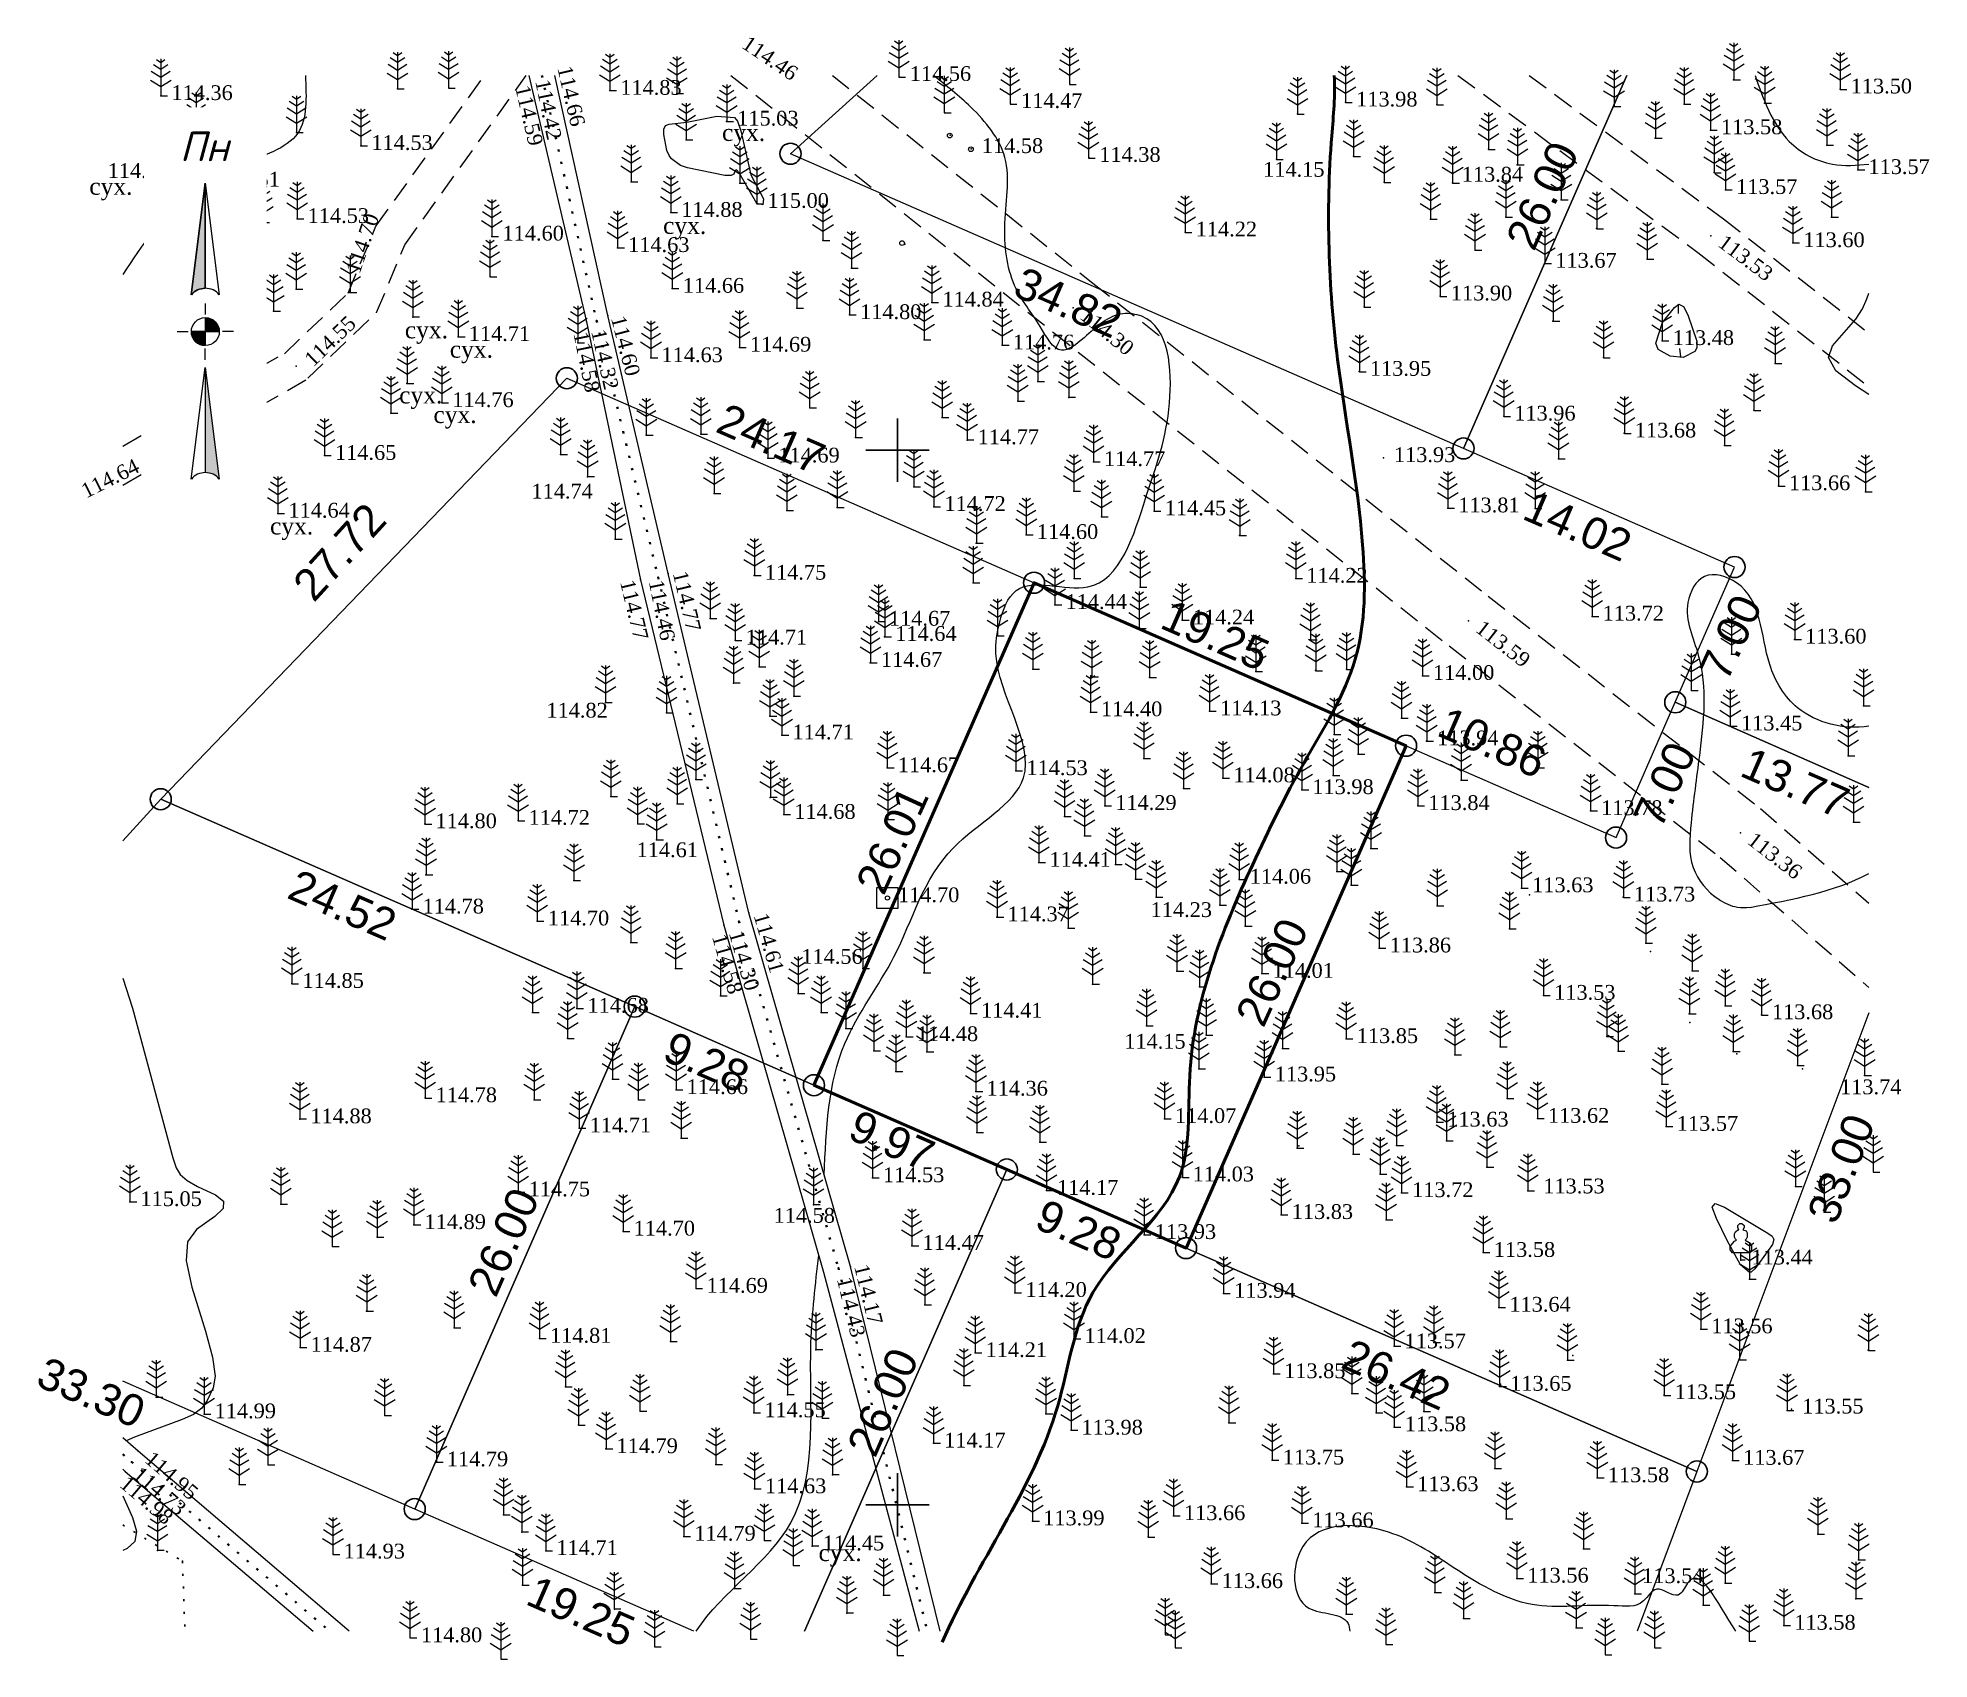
# Model space of a CAD drawing. Header units: millimetres. Extents: x 5405659.3 to 5405748.9, y 5524992.7 to 5525069.5.
import ezdxf
from ezdxf.enums import TextEntityAlignment as Align

# ---------------------------------------------------------------- set-up
doc = ezdxf.new("R2010")
doc.units = ezdxf.units.MM
doc.set_wipeout_variables(frame=1)
doc.linetypes.add('DASHEDX2', pattern=[1.5, 1, -0.5])
doc.linetypes.add('HIDDEN', pattern=[0.5, 0, -0.5])
for name, color, linetype, lineweight in [('#Лист (текст_ПН)', 250, 'Continuous', 0), ('#Штамп', 250, 'Continuous', 0), ('11900000', 1, 'Continuous', 30), ('Контур', 7, 'HIDDEN', 30), ('рельеф', 7, 'Continuous', 0), ('ТОЧКИ', 7, 'Continuous', 30)]:
    doc.layers.add(name, color=color, linetype=linetype, lineweight=lineweight)
for name, color, linetype in [('SC007', 7, 'Continuous'), ('горизонтали', 42, 'Continuous'), ('дороги', 7, 'Continuous'), ('Ділянки_Межі', 10, 'Continuous'), ('надписи', 7, 'Continuous'), ('отметки', 7, 'Continuous'), ('промеры', 185, 'Continuous'), ('Растительность', 7, 'Continuous'), ('столбы', 7, 'Continuous')]:
    doc.layers.add(name, color=color, linetype=linetype)
doc.styles.get("Standard").update_dxf_attribs({"font": 'arial.ttf'})
doc.styles.add('times', font='times.ttf')
doc.styles.add('Мой_Топо', font='isocpeui.ttf')
doc.linetypes.add('канава 0', pattern='A,0.9,0,["|",Standard,S=0.25,R=0,X=0,Y=0],0.1', length=1)

msp = doc.modelspace()

# ---------------------------------------------------------------- texts
at = {"layer": 'надписи', "color": 7, "style": 'times'}
for p in [(5405691.686, 5525065.455, 111.861), (5405661.704, 5525062.901, 111.861), (5405688.894, 5525061.047, 111.861), (5405676.657, 5525056.097, 111.861), (5405678.786, 5525055.178, 111.861), (5405676.389, 5525053.01, 111.861), (5405678.013, 5525052.081, 111.861), (5405670.268, 5525046.798, 111.861), (5405696.262, 5524998.13, 111.861)]:
    msp.add_text('сух.', height=0.8, dxfattribs=at).set_placement(p, align=Align.TOP_LEFT)
at = {"layer": 'отметки', "color": 7, "style": 'times'}
for s, rotation, p in [('114.46', 325.90773, (5405692.959, 5525069.688, 114.458)), ('114.66', 283.03944, (5405684.562, 5525068.28, 114.665)), ('114.59', 283.12817, (5405682.562, 5525067.359, 114.588)), ('114.42', 281.5553, (5405683.518, 5525067.638, 114.42)), ('114.70', 71.01674, (5405673.84, 5525058.537, 114.704)), ('113.53', 323.3067, (5405739.244, 5525060.263, 113.53)), ('114.30', 320.75274, (5405709.032, 5525056.816, 114.299)), ('114.55', 44.03985, (5405671.824, 5525054.408, 114.545)), ('114.58', 281.61213, (5405685.328, 5525055.674, 114.576)), ('114.32', 282.73535, (5405686.164, 5525055.792, 114.325)), ('114.60', 284.47955, (5405687.099, 5525056.439, 114.601)), ('114.64', 26.54829, (5405661.23, 5525048.323, 114.637)), ('114.77', 283.38623, (5405690.032, 5525044.332, 114.765)), ('114.77', 283.58822, (5405687.53, 5525043.922, 114.771)), ('114.46', 281.47823, (5405688.899, 5525043.911, 114.464)), ('113.59', 322.14098, (5405727.77, 5525041.986, 113.588)), ('113.36', 322.33561, (5405740.648, 5525031.939, 113.363)), ('114.61', 286.00945, (5405693.853, 5525028.138, 114.615)), ('114.58', 286.00719, (5405691.879, 5525027.136, 114.59)), ('114.30', 285.99605, (5405692.68, 5525027.3, 114.298)), ('114.43', 283.7483, (5405697.804, 5525010.872, 114.434)), ('114.17', 283.81503, (5405698.624, 5525011.473, 114.172)), ('114.73', 319.0267, (5405664.177, 5525001.876, 114.731)), ('114.95', 319.48538, (5405664.731, 5525002.599, 114.949)), ('114.98', 319.60764, (5405663.541, 5525001.429, 114.98))]:
    msp.add_text(s, height=0.7, rotation=rotation, dxfattribs=at).set_placement(p, align=Align.TOP_LEFT)
for s, p in [('114.56', (5405700.585, 5525068.198, 114.559)), ('114.36', (5405665.594, 5525067.294, 114.359)), ('114.83', (5405686.866, 5525067.541, 114.834)), ('113.50', (5405745.173, 5525067.607, 113.503)), ('114.47', (5405705.859, 5525066.917, 114.471)), ('113.98', (5405721.737, 5525066.988, 113.978)), ('115.03', (5405692.407, 5525066.082, 115.033)), ('113.58', (5405739.028, 5525065.673, 113.576)), ('114.53', (5405675.071, 5525064.928, 114.528)), ('114.58', (5405703.997, 5525064.782, 114.575)), ('114.31', (5405662.576, 5525063.6, 114.312)), ('114.38', (5405709.565, 5525064.363, 114.376)), ('114.15', (5405717.331, 5525063.658, 114.151)), ('113.57', (5405746.016, 5525063.787, 113.573)), ('114.51', (5405667.827, 5525063.191, 114.506)), ('113.84', (5405726.742, 5525063.425, 113.842)), ('113.57', (5405739.742, 5525062.841, 113.569)), ('115.00', (5405693.844, 5525062.182, 115.001)), ('114.53', (5405672.051, 5525061.466, 114.53)), ('114.88', (5405689.756, 5525061.756, 114.876)), ('114.60', (5405681.285, 5525060.632, 114.599)), ('114.63', (5405687.238, 5525060.09, 114.633)), ('114.22', (5405714.135, 5525060.828, 114.219)), ('113.60', (5405742.93, 5525060.321, 113.597)), ('113.67', (5405731.177, 5525059.345, 113.673)), ('114.66', (5405689.829, 5525058.158, 114.658)), ('114.84', (5405702.131, 5525057.503, 114.843)), ('113.90', (5405726.225, 5525057.795, 113.903)), ('114.80', (5405698.23, 5525056.909, 114.797)), ('114.71', (5405679.687, 5525055.873, 114.706)), ('113.48', (5405736.738, 5525055.681, 113.479)), ('114.63', (5405688.819, 5525054.867, 114.63)), ('114.69', (5405693.01, 5525055.366, 114.689)), ('114.76', (5405705.47, 5525055.47, 114.763)), ('113.95', (5405722.389, 5525054.221, 113.954)), ('114.76', (5405678.906, 5525052.738, 114.763)), ('113.96', (5405729.23, 5525052.1, 115.462)), ('113.68', (5405734.944, 5525051.296, 113.678)), ('114.65', (5405673.348, 5525050.236, 114.645)), ('114.77', (5405703.802, 5525050.976, 114.77)), ('113.93', (5405723.528, 5525050.132, 113.932)), ('114.69', (5405694.357, 5525050.112, 114.692)), ('114.77', (5405709.788, 5525049.94, 114.771)), ('114.74', (5405682.656, 5525048.402, 114.737)), ('113.66', (5405742.246, 5525048.798, 113.664)), ('114.64', (5405671.14, 5525047.497, 114.645)), ('114.72', (5405702.226, 5525047.815, 114.719)), ('114.45', (5405712.667, 5525047.608, 114.451)), ('113.81', (5405726.576, 5525047.747, 113.805)), ('114.60', (5405706.608, 5525046.486, 114.596)), ('114.75', (5405693.718, 5525044.556, 114.753)), ('114.22', (5405719.375, 5525044.412, 114.216)), ('114.44', (5405707.967, 5525043.166, 114.439)), ('114.67', (5405699.598, 5525042.375, 114.665)), ('114.24', (5405714, 5525042.435, 114.236)), ('113.72', (5405733.417, 5525042.617, 113.719)), ('114.71', (5405692.812, 5525041.482, 114.707)), ('114.64', (5405699.895, 5525041.652, 114.641)), ('113.60', (5405743.015, 5525041.527, 113.597)), ('114.67', (5405699.216, 5525040.421, 114.673)), ('114.00', (5405725.379, 5525039.803, 114)), ('114.82', (5405683.365, 5525038.017, 114.823)), ('114.40', (5405709.647, 5525038.082, 114.405)), ('114.13', (5405715.291, 5525038.124, 114.135)), ('114.71', (5405695.028, 5525036.986, 114.706)), ('113.94', (5405725.576, 5525036.703, 113.942)), ('113.45', (5405739.976, 5525037.41, 113.45)), ('114.67', (5405700.018, 5525035.429, 114.671)), ('114.53', (5405706.112, 5525035.291, 114.527)), ('114.08', (5405715.92, 5525034.95, 114.075)), ('113.98', (5405719.662, 5525034.39, 113.984)), ('114.68', (5405695.111, 5525033.217, 114.68)), ('114.29', (5405710.321, 5525033.639, 114.295)), ('113.84', (5405725.158, 5525033.636, 113.836)), ('113.78', (5405733.348, 5525033.396, 113.777)), ('114.80', (5405678.109, 5525032.774, 114.801)), ('114.72', (5405682.521, 5525032.934, 114.724)), ('114.61', (5405687.641, 5525031.401, 114.609)), ('114.41', (5405707.205, 5525030.945, 114.407)), ('114.06', (5405716.696, 5525030.143, 114.065)), ('113.63', (5405730.078, 5525029.738, 113.629)), ('114.78', (5405677.496, 5525028.73, 114.776)), ('114.70', (5405700.028, 5525029.267, 114.703)), ('113.73', (5405734.898, 5525029.3, 113.729)), ('114.70', (5405683.434, 5525028.166, 114.699)), ('114.37', (5405705.215, 5525028.36, 114.366)), ('114.23', (5405711.999, 5525028.565, 114.232)), ('113.86', (5405723.327, 5525026.886, 113.859)), ('114.56', (5405695.447, 5525026.345, 114.563)), ('114.85', (5405671.805, 5525025.204, 114.85)), ('114.01', (5405717.776, 5525025.681, 114.007)), ('113.53', (5405731.121, 5525024.643, 113.528)), ('114.68', (5405685.312, 5525024.026, 114.684)), ('114.41', (5405703.962, 5525023.793, 114.406)), ('113.68', (5405741.441, 5525023.72, 113.678)), ('114.48', (5405700.917, 5525022.679, 114.476)), ('113.85', (5405721.766, 5525022.589, 113.854)), ('114.15', (5405710.749, 5525022.323, 114.148)), ('113.95', (5405717.88, 5525020.772, 113.949)), ('114.78', (5405678.116, 5525019.784, 114.783)), ('114.66', (5405690.011, 5525020.171, 114.658)), ('114.36', (5405704.223, 5525020.097, 114.356)), ('113.74', (5405744.669, 5525020.162, 113.744)), ('114.88', (5405672.181, 5525018.785, 114.881)), ('114.07', (5405713.152, 5525018.798, 114.067)), ('113.62', (5405730.827, 5525018.808, 113.617)), ('114.71', (5405685.418, 5525018.351, 114.708)), ('113.63', (5405726.055, 5525018.631, 113.633)), ('113.57', (5405736.933, 5525018.428, 113.566)), ('114.75', (5405682.526, 5525015.323, 114.753)), ('114.53', (5405699.316, 5525015.993, 114.525)), ('114.17', (5405707.563, 5525015.393, 114.167)), ('114.03', (5405713.988, 5525016.031, 114.033)), ('113.72', (5405724.389, 5525015.286, 113.718)), ('113.53', (5405730.606, 5525015.463, 113.534)), ('115.05', (5405664.129, 5525014.86, 115.049)), ('114.89', (5405677.59, 5525013.771, 114.886)), ('114.70', (5405687.5, 5525013.462, 114.701)), ('114.58', (5405694.131, 5525014.069, 114.582)), ('113.83', (5405718.685, 5525014.249, 113.834)), ('114.47', (5405701.19, 5525012.783, 114.468)), ('113.93', (5405712.195, 5525013.3, 113.928)), ('113.58', (5405728.261, 5525012.452, 113.583)), ('113.44', (5405740.472, 5525012.094, 113.439)), ('114.69', (5405690.955, 5525010.753, 114.695)), ('114.20', (5405706.067, 5525010.553, 114.2)), ('113.94', (5405715.957, 5525010.515, 113.937)), ('113.64', (5405728.999, 5525009.855, 113.643)), ('114.81', (5405683.538, 5525008.38, 114.808)), ('114.02', (5405708.865, 5525008.368, 114.025)), ('113.57', (5405724.031, 5525008.117, 113.568)), ('113.56', (5405738.565, 5525008.829, 113.56)), ('114.87', (5405672.19, 5525007.953, 114.874)), ('114.21', (5405704.181, 5525007.701, 114.211)), ('113.85', (5405718.324, 5525006.703, 113.849)), ('113.65', (5405729.038, 5525006.108, 113.645)), ('113.55', (5405736.834, 5525005.707, 113.554)), ('114.99', (5405667.643, 5525004.801, 114.994)), ('114.55', (5405693.695, 5525004.851, 114.547)), ('113.55', (5405742.876, 5525005.025, 113.545)), ('113.98', (5405708.723, 5525004.027, 113.982)), ('113.58', (5405724.042, 5525004.185, 113.579)), ('114.79', (5405686.686, 5525003.15, 114.791)), ('114.17', (5405702.215, 5525003.414, 114.175)), ('114.79', (5405678.647, 5525002.524, 114.794)), ('113.75', (5405718.26, 5525002.61, 113.751)), ('113.58', (5405733.665, 5525001.77, 113.581)), ('113.67', (5405740.075, 5525002.598, 113.671)), ('114.63', (5405693.723, 5525001.248, 114.633)), ('113.63', (5405724.631, 5525001.345, 113.634)), ('113.66', (5405713.578, 5524999.973, 113.656)), ('113.99', (5405706.907, 5524999.727, 113.988)), ('113.66', (5405719.661, 5524999.633, 113.659)), ('114.93', (5405673.753, 5524998.154, 114.931)), ('114.71', (5405683.837, 5524998.32, 114.714)), ('114.79', (5405690.376, 5524998.999, 114.787)), ('114.45', (5405696.464, 5524998.54, 114.447)), ('113.66', (5405715.366, 5524996.753, 113.659)), ('113.56', (5405729.849, 5524997.011, 113.562)), ('113.54', (5405735.29, 5524996.989, 113.542)), ('113.58', (5405742.502, 5524994.777, 113.575)), ('114.80', (5405677.417, 5524994.182, 114.802))]:
    msp.add_text(s, height=0.7, dxfattribs=at).set_placement(p, align=Align.TOP_LEFT)
at = {"layer": 'промеры', "char_height": 1.5, "attachment_point": 1}
for s, insert, rotation in [('26.00', (5405728.789, 5525059.998), 65.48217), ('34.82', (5405705.994, 5525058.731), 336.4763), ('24.17', (5405691.913, 5525052.267), 336.4763), ('14.02', (5405730.136, 5525048.14), 336.4763), ('27.72', (5405671.238, 5525043.745), 47.66028), ('7.00', (5405737.949, 5525039.591), 65.23698), ('19.25', (5405712.973, 5525042.969), 336.35584), ('10.86', (5405726.088, 5525037.873), 336.4763), ('7.00', (5405734.81, 5525032.606), 65.23698), ('13.77', (5405740.449, 5525035.955), 336.4763), ('26.01', (5405697.983, 5525029.45), 65.48217), ('24.52', (5405671.605, 5525030.167), 336.4763), ('26.00', (5405715.976, 5525023.18), 65.48217), ('9.28', (5405689.39, 5525022.49), 336.4763), ('9.97', (5405698.171, 5525018.768), 336.4763), ('33.00', (5405743.077, 5525013.767), 69.01088), ('26.00', (5405679.59, 5525010.363), 66.37949), ('9.28', (5405707.022, 5525014.53), 336.4763), ('26.00', (5405697.567, 5525002.772, 107.24), 66.37949), ('26.42', (5405721.545, 5525007.907), 336.4763), ('33.30', (5405659.694, 5525007.059), 336.4763), ('19.25', (5405682.912, 5524996.687), 336.35584)]:
    msp.add_mtext(s, dxfattribs=dict(at, insert=insert, rotation=rotation))

# ---------------------------------------------------------------- blocks, each defined once
blk = doc.blocks.new('A$C51FE15A3')
at = {"layer": 'Растительность', "color": 94, "lineweight": 0}
for points in [[(-0.447, 1.172), (0, 0.895), (0.447, 1.172)], [(-0.343, 1.489), (0, 1.267), (0.343, 1.489)], [(-0.201, 1.726), (0, 1.584), (0.201, 1.726)], [(0, 1.75), (0, 0), (0.319, 0)], [(-0.493, 0.753), (0, 0.444), (0.493, 0.753)]]:
    blk.add_lwpolyline(points, dxfattribs=at)
blk = doc.blocks.new('A$C2ACB5305')
at = {"layer": 'Растительность'}
blk.add_lwpolyline([(0.2, 0), (0.2, 0), (0, 0), (0, 0.35), (-0.4, 0.35), (-0.5, 0.5), (-0.5, 0.65), (-0.4, 0.8), (-0.3, 0.9), (-0.2, 0.95), (-0.25, 1), (-0.3, 1.1), (-0.3, 1.25), (-0.25, 1.35), (-0.15, 1.45), (-0.1, 1.45), (-0.15, 1.55), (-0.15, 1.65), (-0.05, 1.75), (0.05, 1.75), (0.15, 1.65), (0.15, 1.55), (0.1, 1.45), (0.25, 1.4), (0.3, 1.3), (0.3, 1.1), (0.25, 1), (0.2, 0.95), (0.4, 0.85), (0.5, 0.7), (0.5, 0.5), (0.45, 0.4), (0.4, 0.35), (0, 0.35)], dxfattribs=at)
blk = doc.blocks.new('SYMBOL902')
at = {"layer": 'SC007'}
blk.add_lwpolyline([(-1.25, -1.25), (-1.25, 1.25), (1.25, 1.25), (1.25, -1.25)], close=True, dxfattribs=at)
blk.add_circle((0, 0), 0.25, dxfattribs=at)
blk = doc.blocks.new('*U5')
at = {"color": 0}
for points in [[(-0.113, 0), (-0.109, -0.029), (-0.097, -0.056)], [(-0.113, 0), (-0.097, -0.056), (0, 0)], [(-0.097, -0.056), (0, -0.113), (0, 0)], [(-0.097, -0.056), (-0.08, -0.08), (-0.056, -0.097)], [(-0.097, -0.056), (-0.056, -0.097), (0, -0.113)], [(-0.056, -0.097), (-0.029, -0.109), (0, -0.113)]]:
    blk.add_solid(points, dxfattribs=at)
blk = doc.blocks.new('*U6')
at = {"color": 0}
for points in [[(0, 0), (0.097, 0.056), (0, 0.113)], [(0.097, 0.056), (0.029, 0.109), (0, 0.113)], [(0, 0), (0.113, 0), (0.097, 0.056)], [(0.097, 0.056), (0.056, 0.097), (0.029, 0.109)], [(0.097, 0.056), (0.08, 0.08), (0.056, 0.097)], [(0.113, 0), (0.109, 0.029), (0.097, 0.056)]]:
    blk.add_solid(points, dxfattribs=at)
blk = doc.blocks.new('*U7')
at = {"color": 0}
for points in [[(0, -1.136), (0.021, -1.138), (0, -0.288)], [(0.021, -1.138), (0.042, -1.142), (0, -0.288)], [(0.042, -1.142), (0.062, -1.15), (0, -0.288)], [(0.062, -1.15), (0.081, -1.16), (0, -0.288)], [(0.081, -1.16), (0.098, -1.173), (0, -0.288)], [(0.098, -1.173), (0.113, -1.188), (0, -0.288)]]:
    blk.add_solid(points, dxfattribs=at)
blk = doc.blocks.new('*U8')
at = {"color": 0}
for points in [[(-0.113, 0.297), (-0.098, 0.312), (0, 1.197)], [(-0.098, 0.312), (-0.081, 0.325), (0, 1.197)], [(-0.081, 0.325), (-0.062, 0.335), (0, 1.197)], [(-0.062, 0.335), (-0.042, 0.343), (0, 1.197)], [(-0.042, 0.343), (-0.021, 0.347), (0, 1.197)], [(-0.021, 0.347), (0, 0.349), (0, 1.197)]]:
    blk.add_solid(points, dxfattribs=at)
blk = doc.blocks.new('#Північ')
at = {"color": 7}
blk.add_wipeout([(-2.901, 10.635), (2.901, 10.635), (2.901, -7.981), (-2.901, -7.981)], dxfattribs=at).dxf.layer = '#Лист (текст_ПН)'
at = {"layer": '#Лист (текст_ПН)'}
for p, q in [((-0.663, 1.748), (0, 7.043)), ((0, 7.043), (0, 2.052)), ((0, 7.043), (0.663, 1.748)), ((0, 1.337), (0, 0.807)), ((-1.337, 0), (-0.807, 0)), ((-0.662, 0), (0.662, 0)), ((0, 0.662), (0, -0.662)), ((1.337, 0), (0.807, 0)), ((0, -1.337), (0, -0.807)), ((-0.663, -6.99), (0, -1.695)), ((0, -1.695), (0.663, -6.99)), ((0, -1.695), (0, -6.686))]:
    blk.add_line(p, q, dxfattribs=at)
at = {"layer": '#Лист (текст_ПН)', "flags": 128}
for points in [[(0, 7.043), (-0.663, 1.748, -0.218585), (0, 2.052)], [(0, 0), (-0.662, 0, 0.414214), (0, -0.662)]]:
    blk.add_lwpolyline(points, format="xyb", close=True, dxfattribs=at)
at = {"layer": '#Лист (текст_ПН)'}
blk.add_circle((0, 0), 0.662, dxfattribs=at)
for centre in [(0, 1.178), (0, -7.56)]:
    blk.add_arc(centre, 0.874, 40.67981, 139.32019, dxfattribs=at)
at = {"layer": '#Лист (текст_ПН)', "xscale": 5.883850111352785, "yscale": 5.883850111352785, "zscale": 5.883850111352785}
for name in ['*U8', '*U5', '*U6', '*U7']:
    blk.add_blockref(name, (0, 0), dxfattribs=at)
at = {"layer": '#Лист (текст_ПН)', "style": 'Мой_Топо'}
blk.add_text('Пн', height=1.4, dxfattribs=at).set_placement((-1.217, 8.077))

# ---------------------------------------------------------------- linework, layer by layer
at = {"layer": '11900000', "color": 7}
for points in [[(5405700, 5525048.5, 0), (5405700, 5525051.5, 0)], [(5405700, 5525048.5, 0), (5405700, 5525051.5, 0)], [(5405698.5, 5525050, 0), (5405701.5, 5525050, 0)], [(5405698.5, 5525050, 0), (5405701.5, 5525050, 0)], [(5405700, 5524998.5, 0), (5405700, 5525001.5, 0)], [(5405700, 5524998.5, 0), (5405700, 5525001.5, 0)], [(5405698.5, 5525000, 0), (5405701.5, 5525000, 0)], [(5405698.5, 5525000, 0), (5405701.5, 5525000, 0)]]:
    msp.add_polyline3d(points, dxfattribs=at)
at = {"layer": 'горизонтали', "color": 32}
for points in [[(5405737.004, 5525056.856), (5405737.004, 5525056.481)], [(5405737.123, 5525054.427), (5405737.083, 5525054.822)]]:
    msp.add_lwpolyline(points, dxfattribs=at)
for points in [[(5405692.497, 5525063.142, 115), (5405692.377, 5525063.282, 115), (5405692.307, 5525063.252, 115), (5405692.247, 5525063.082, 115), (5405692.127, 5525063.012, 115), (5405691.827, 5525063.012, 115), (5405690.057, 5525063.372, 115), (5405689.717, 5525063.492, 115), (5405689.297, 5525063.812, 115), (5405689.177, 5525063.972, 115), (5405689.077, 5525064.202, 115), (5405688.937, 5525064.952, 115), (5405688.937, 5525065.212, 115), (5405689.017, 5525065.382, 115), (5405689.187, 5525065.452, 115), (5405690.027, 5525065.552, 115), (5405691.437, 5525065.832, 115), (5405692.287, 5525065.762, 115), (5405692.417, 5525065.592, 115), (5405692.577, 5525065.132, 115), (5405693.057, 5525063.042, 115), (5405693.66, 5525061.911, 115), (5405693.628, 5525061.627, 115), (5405693.344, 5525061.682, 115.001)], [(5405693.344, 5525061.682, 115.001), (5405692.497, 5525063.142, 115), (5405692.497, 5525063.142, 115)], [(5405746.033, 5525052.641, 113.5), (5405745.397, 5525053.042, 113.5), (5405744.477, 5525053.762, 113.5), (5405744.117, 5525054.392, 113.5), (5405744.307, 5525054.942, 113.5), (5405745.417, 5525056.202, 113.5), (5405745.727, 5525056.692, 113.5), (5405745.937, 5525057.172, 113.5), (5405746.033, 5525057.433, 113.5)], [(5405663.289, 5525024.968, 115), (5405663.757, 5525023.542, 115), (5405665.667, 5525016.442, 115), (5405665.827, 5525015.972, 115), (5405666.007, 5525015.662, 115), (5405666.337, 5525015.372, 115), (5405666.827, 5525015.092, 115), (5405667.687, 5525014.692, 115), (5405668.057, 5525014.392, 115), (5405668.047, 5525014.052, 115), (5405667.657, 5525013.662, 115), (5405666.777, 5525013.042, 115), (5405666.357, 5525012.462, 115), (5405666.287, 5525011.562, 115), (5405666.557, 5525010.322, 115), (5405667.207, 5525008.232, 115), (5405667.547, 5525007.002, 115), (5405667.667, 5525006.102, 115), (5405667.577, 5525005.542, 115), (5405667.297, 5525004.942, 115), (5405667.037, 5525004.582, 115), (5405666.637, 5525004.282, 115), (5405666.107, 5525004.042, 115), (5405663.847, 5525003.212, 115), (5405663.456, 5525003.031, 115)], [(5405663.289, 5525000.417, 115), (5405663.747, 5524999.402, 115), (5405663.937, 5524998.742, 115), (5405663.857, 5524998.252, 115), (5405663.497, 5524997.922, 115), (5405663.289, 5524997.826, 115)]]:
    msp.add_polyline3d(points, dxfattribs=at)
for points in [[(5405736.257, 5525056.052, 113.5), (5405736.817, 5525056.762, 113.5), (5405737.037, 5525056.922, 113.5), (5405737.257, 5525056.802, 113.5), (5405737.457, 5525056.412, 113.5), (5405737.877, 5525055.162, 113.5), (5405737.887, 5525054.842, 113.5), (5405737.787, 5525054.672, 113.5), (5405737.237, 5525054.392, 113.5), (5405736.627, 5525054.452, 113.5), (5405736.047, 5525054.762, 113.5), (5405735.937, 5525055.062, 113.5), (5405736.257, 5525056.052, 113.5)], [(5405739.957, 5525011.372, 113.5), (5405739.327, 5525012.522, 113.5), (5405738.807, 5525013.572, 113.5), (5405738.617, 5525014.102, 113.5), (5405738.747, 5525014.282, 113.5), (5405739.197, 5525014.102, 113.5), (5405741.247, 5525012.882, 113.5), (5405741.457, 5525012.732, 113.5), (5405741.527, 5525012.582, 113.5), (5405741.467, 5525012.342, 113.5), (5405740.857, 5525011.482, 113.5), (5405740.627, 5525011.182, 113.5), (5405740.457, 5525011.032, 113.5), (5405740.357, 5525011.022, 113.5), (5405739.957, 5525011.372, 113.5)]]:
    msp.add_polyline3d(points, close=True, dxfattribs=at)
for points, knots in [([(5405671.951, 5525067.759), (5405671.978, 5525066.721), (5405672.149, 5525064.608), (5405668.827, 5525063.622), (5405665.712, 5525061.906), (5405664.207, 5525059.729), (5405663.289, 5525058.32)], [248.123054, 248.123054, 248.123054, 248.123054, 250.990412, 254.056617, 256.937883, 261.866109, 261.866109, 261.866109, 261.866109]), ([(5405696.535, 5525015.637), (5405696.618, 5525017.792), (5405696.773, 5525021.579), (5405700.355, 5525026.168), (5405701.587, 5525031.219), (5405707.844, 5525034.322), (5405704.349, 5525038.922), (5405704.793, 5525041.873), (5405705.68, 5525044.271), (5405710.18, 5525042.352), (5405711.775, 5525048.004), (5405713.177, 5525051.642), (5405712.867, 5525056.243), (5405710.199, 5525056.594), (5405709.177, 5525055.586), (5405707.613, 5525054.298), (5405706.635, 5525056.194), (5405705.333, 5525057.741), (5405704.887, 5525060.693), (5405705.598, 5525063.827), (5405703.664, 5525066.228), (5405702.306, 5525067.264), (5405701.726, 5525067.759)], [140.149315, 140.149315, 140.149315, 140.149315, 146.483716, 151.20284, 157.068092, 161.784349, 167.821785, 169.320726, 170.998422, 174.398806, 179.41111, 184.074826, 188.386415, 189.287916, 191.453536, 192.680019, 194.198235, 196.312621, 199.255312, 202.588988, 205.462546, 207.76882, 207.76882, 207.76882, 207.76882]), ([(5405740.641, 5525067.759), (5405741.045, 5525066.623), (5405741.729, 5525064.663), (5405744.051, 5525063.415), (5405745.45, 5525063.489), (5405746.033, 5525063.561)], [259.280606, 259.280606, 259.280606, 259.280606, 262.718263, 265.036677, 266.686033, 266.686033, 266.686033, 266.686033]), ([(5405746.033, 5525036.905), (5405744.83, 5525036.739), (5405742.653, 5525037.266), (5405740.85, 5525040.262), (5405741.001, 5525043.502), (5405738.114, 5525044.383), (5405737.074, 5525042.35), (5405738.488, 5525039.622), (5405738.078, 5525035.989), (5405737.627, 5525032.733), (5405737.427, 5525030.191), (5405738.596, 5525028.801), (5405739.687, 5525028.292), (5405740.208, 5525028.317), (5405740.412, 5525028.327)], [52.542832, 52.542832, 52.542832, 52.542832, 56.017065, 58.464306, 62.641503, 64.189879, 65.644676, 68.191486, 72.945025, 76.174428, 78.283838, 80.235925, 81.178546, 81.784596, 81.784596, 81.784596, 81.784596]), ([(5405690.459, 5524994.007), (5405691.732, 5524995.913), (5405696.624, 5524998.962), (5405695.588, 5525006.302), (5405696.122, 5525010.46), (5405696.271, 5525011.827)], [116.790216, 116.790216, 116.790216, 116.790216, 123.610397, 132.197679, 136.354561, 136.354561, 136.354561, 136.354561]), ([(5405739.738, 5524994.007), (5405738.82, 5524995.36), (5405737.903, 5524997.552), (5405737.005, 5524995.336), (5405735.944, 5524996.384), (5405735.304, 5524995.067), (5405733.029, 5524995.388), (5405729.904, 5524994.778), (5405726.374, 5524996.966), (5405723.352, 5524999.073), (5405718.68, 5524999.323), (5405718.621, 5524994.54), (5405721.264, 5524994.952), (5405721.432, 5524994.142), (5405721.435, 5524994.007)], [229.734161, 229.734161, 229.734161, 229.734161, 233.129618, 233.849762, 234.900713, 235.736785, 237.161121, 241.043394, 245.345788, 248.667853, 252.77429, 255.711116, 257.706329, 258.078882, 258.078882, 258.078882, 258.078882])]:
    msp.add_open_spline(points, degree=3, knots=knots, dxfattribs=at)
at = {"layer": 'горизонтали', "color": 32, "lineweight": 50}
msp.add_open_spline([(5405702.125, 5524993.484), (5405703.747, 5524997.269), (5405707.643, 5525002.208), (5405708.598, 5525010.808), (5405714.124, 5525014.545), (5405713.432, 5525022.399), (5405716.062, 5525028.88), (5405719.178, 5525035.223), (5405722.202, 5525039.918), (5405722.175, 5525046.73), (5405720.523, 5525054.83), (5405720.269, 5525062.253), (5405720.763, 5525066.826), (5405720.701, 5525067.759)], degree=3, knots=[91.7787, 91.7787, 91.7787, 91.7787, 104.226627, 109.852721, 116.696969, 121.509902, 131.971194, 137.362202, 142.856238, 148.280248, 157.138434, 167.759647, 170.593833, 170.593833, 170.593833, 170.593833], dxfattribs=at)
at = {"layer": 'горизонтали', "color": 32}
msp.add_open_spline([(5405740.392, 5525028.319), (5405742.4, 5525028.689), (5405744.408, 5525029.06), (5405746.033, 5525029.933)], degree=3, dxfattribs=at)
at = {"layer": 'дороги', "color": 7, "linetype": 'DASHEDX2'}
for points, elevation in [([(5405675.289, 5525060.612), (5405680.429, 5525067.759)], 115.262), ([(5405676.656, 5525059.733), (5405682.409, 5525067.759)], 115.262), ([(5405670.949, 5525054.563), (5405673.97, 5525057.445), (5405675.289, 5525060.612)], 114.545), ([(5405672.053, 5525053.405), (5405675.318, 5525056.52), (5405676.656, 5525059.733)], 114.545), ([(5405663.289, 5525050.186), (5405670.953, 5525054.591)], 115.262), ([(5405663.289, 5525048.34), (5405672.049, 5525053.377)], 115.262)]:
    msp.add_lwpolyline(points, dxfattribs=dict(at, elevation=elevation))
for points in [[(5405692.11, 5525067.759), (5405707.395, 5525055.571), (5405726.141, 5525040.719), (5405738.991, 5525030.692), (5405746.033, 5525024.528)], [(5405696.921, 5525067.759), (5405709.261, 5525057.919), (5405727.995, 5525043.077), (5405740.903, 5525033.006), (5405746.033, 5525028.515)], [(5405726.562, 5525067.759), (5405737.938, 5525059.365), (5405746.033, 5525053.004)], [(5405729.931, 5525067.759), (5405739.15, 5525060.957), (5405746.033, 5525055.547)]]:
    msp.add_lwpolyline(points, dxfattribs=at)
at = {"layer": 'Ділянки_Межі', "lineweight": 25}
for points in [[(5405663.289, 5525031.469), (5405665.089, 5525033.448), (5405684.332, 5525053.405), (5405706.475, 5525043.711), (5405724.106, 5525035.986), (5405734.055, 5525031.63), (5405736.863, 5525038.043), (5405739.67, 5525044.455), (5405726.827, 5525050.078), (5405694.931, 5525064.048), (5405699.039, 5525067.759)], [(5405690.346, 5524994.007), (5405677.123, 5524999.796), (5405663.289, 5525005.853)]]:
    msp.add_lwpolyline(points, dxfattribs=at)
at = {"layer": 'Ділянки_Межі'}
for points in [[(5405734.568, 5525067.759), (5405726.827, 5525050.078), (5405694.931, 5525064.048)], [(5405694.931, 5525064.048), (5405699.039, 5525067.759)], [(5405726.827, 5525050.078), (5405734.568, 5525067.759)], [(5405746.033, 5525033.998), (5405736.863, 5525038.043), (5405739.67, 5525044.455), (5405726.827, 5525050.078)]]:
    msp.add_lwpolyline(points, dxfattribs=at)
msp.add_lwpolyline([(5405665.089, 5525033.448), (5405684.332, 5525053.405), (5405706.475, 5525043.711), (5405696.046, 5525019.889), (5405687.55, 5525023.614)], close=True, dxfattribs=at)
at = {"layer": 'Ділянки_Межі', "lineweight": 50}
msp.add_lwpolyline([(5405696.046, 5525019.889), (5405706.475, 5525043.711), (5405724.106, 5525035.986), (5405713.679, 5525012.169), (5405705.184, 5525015.894)], close=True, dxfattribs=at)
at = {"layer": 'Ділянки_Межі', "lineweight": 0}
for points in [[(5405713.679, 5525012.169), (5405724.106, 5525035.986), (5405734.055, 5525031.63), (5405736.863, 5525038.043), (5405746.033, 5525033.998)], [(5405663.289, 5525031.469), (5405665.089, 5525033.448), (5405687.55, 5525023.614), (5405677.123, 5524999.796), (5405663.289, 5525005.853)], [(5405677.123, 5524999.796), (5405687.55, 5525023.614), (5405696.046, 5525019.889), (5405705.184, 5525015.894), (5405695.601, 5524994.007)], [(5405746.033, 5525023.321), (5405737.885, 5525001.577), (5405713.679, 5525012.169)], [(5405695.601, 5524994.007), (5405705.184, 5525015.894), (5405713.679, 5525012.169), (5405737.885, 5525001.577), (5405735.048, 5524994.007)], [(5405690.346, 5524994.007), (5405677.123, 5524999.796)]]:
    msp.add_lwpolyline(points, dxfattribs=at)
at = {"layer": 'Контур', "color": 7, "linetype": 'HIDDEN', "elevation": 115.325}
msp.add_lwpolyline([(5405663.289, 5524999.044), (5405666.119, 5524997.33), (5405666.236, 5524994.007)], dxfattribs=at)
at = {"layer": 'отметки', "color": 7}
for p in [(5405678.737, 5525067.165, 114.502), (5405700.085, 5525067.698, 114.559), (5405708.171, 5525067.352, 114.366), (5405739.626, 5525067.552, 113.545), (5405665.094, 5525066.794, 114.359), (5405676.309, 5525067.121, 114.536), (5405686.366, 5525067.041, 114.834), (5405689.547, 5525066.905, 114.872), (5405705.359, 5525066.417, 114.471), (5405721.237, 5525066.488, 113.978), (5405725.562, 5525066.379, 113.835), (5405733.96, 5525066.284, 113.581), (5405737.276, 5525066.394, 113.538), (5405741.097, 5525066.452, 113.54), (5405744.673, 5525067.107, 113.503), (5405691.907, 5525065.582, 115.033), (5405702.238, 5525066.009, 114.525), (5405718.965, 5525065.934, 114.076), (5405666.771, 5525065.209, 114.456), (5405671.518, 5525065.055, 114.496), (5405689.988, 5525064.702, 115.074), (5405702.497, 5525064.934, 114.525), (5405735.916, 5525064.786, 113.626), (5405738.528, 5525065.173, 113.576), (5405674.571, 5525064.428, 114.528), (5405703.497, 5525064.282, 114.575), (5405709.065, 5525063.863, 114.376), (5405717.963, 5525063.793, 114.151), (5405721.618, 5525063.926, 113.949), (5405728.013, 5525064.259, 113.688), (5405744.039, 5525064.451, 113.436), (5405667.327, 5525062.691, 114.506), (5405687.384, 5525062.717, 114.861), (5405723.063, 5525062.7, 113.899), (5405726.309, 5525062.673, 113.842), (5405729.375, 5525063.525, 113.748), (5405738.711, 5525063.156, 113.549), (5405745.516, 5525063.287, 113.573), (5405692.53, 5525062.653, 114.989), (5405731.454, 5525061.866, 113.696), (5405739.242, 5525062.341, 113.569), (5405671.551, 5525060.966, 114.53), (5405689.256, 5525061.256, 114.876), (5405693.344, 5525061.682, 115.001), (5405725.258, 5525060.953, 113.831), (5405728.831, 5525061.044, 113.736), (5405744.271, 5525061.041, 113.568), (5405667.481, 5525060.674, 114.562), (5405669.92, 5525060.795, 114.557), (5405680.785, 5525060.132, 114.599), (5405713.635, 5525060.328, 114.219), (5405733.134, 5525060.498, 113.616), (5405738.544, 5525060.161, 113.53), (5405686.738, 5525059.59, 114.633), (5405696.464, 5525059.943, 115.041), (5405700.356, 5525059.765, 114.953), (5405727.375, 5525059.482, 113.87), (5405742.43, 5525059.821, 113.597), (5405680.694, 5525058.224, 114.572), (5405697.821, 5525058.622, 114.966), (5405730.677, 5525058.845, 113.673), (5405735.526, 5525059.049, 113.594), (5405671.512, 5525057.628, 114.601), (5405674.057, 5525057.468, 114.704), (5405689.329, 5525057.658, 114.658), (5405725.725, 5525057.295, 113.903), (5405670.439, 5525056.584, 114.607), (5405695.232, 5525056.728, 114.865), (5405697.73, 5525056.409, 114.797), (5405701.631, 5525057.003, 114.843), (5405708.328, 5525056.745, 114.299), (5405722.125, 5525056.785, 113.928), (5405677.039, 5525056.308, 114.642), (5405685.273, 5525056.081, 114.576), (5405685.743, 5525056.149, 114.325), (5405686.281, 5525056.381, 114.601), (5405731.065, 5525056.115, 113.718), (5405679.187, 5525055.373, 114.706), (5405684.851, 5525055.081, 114.676), (5405692.51, 5525054.866, 114.689), (5405701.268, 5525055.218, 114.711), (5405704.97, 5525054.97, 114.763), (5405736.238, 5525055.181, 113.479), (5405671.501, 5525053.984, 114.545), (5405688.319, 5525054.367, 114.63), (5405721.889, 5525053.721, 113.954), (5405733.463, 5525054.383, 113.651), (5405741.59, 5525054.111, 113.541), (5405676.757, 5525053.156, 114.653), (5405706.651, 5525053.252, 114.654), (5405678.406, 5525052.238, 114.763), (5405695.844, 5525051.997, 114.62), (5405705.703, 5525052.315, 114.818), (5405708.116, 5525052.496, 114.881), (5405676.001, 5525051.755, 114.707), (5405702.116, 5525051.539, 114.743), (5405728.73, 5525051.6, 115.462), (5405740.586, 5525051.884, 113.564), (5405688.098, 5525050.712, 114.734), (5405690.681, 5525050.748, 114.683), (5405698.019, 5525050.603, 114.739), (5405703.302, 5525050.476, 114.77), (5405734.444, 5525050.796, 113.678), (5405739.192, 5525050.214, 113.613), (5405672.848, 5525049.736, 114.645), (5405684.04, 5525049.792, 114.749), (5405693.857, 5525049.612, 114.692), (5405709.288, 5525049.44, 114.771), (5405723.028, 5525049.632, 113.932), (5405731.321, 5525049.591, 113.657), (5405685.317, 5525048.735, 114.737), (5405691.314, 5525047.936, 114.693), (5405700.772, 5525048.255, 114.775), (5405708.361, 5525048.046, 114.721), (5405741.746, 5525048.298, 113.664), (5405745.868, 5525048.027, 113.555), (5405670.64, 5525046.997, 114.645), (5405694.76, 5525047.131, 114.76), (5405697.148, 5525047.276, 114.717), (5405701.726, 5525047.315, 114.719), (5405709.663, 5525046.831, 114.623), (5405712.167, 5525047.108, 114.451), (5405726.076, 5525047.247, 113.805), (5405730.215, 5525047.234, 113.69), (5405686.626, 5525045.779, 114.73), (5405706.108, 5525045.986, 114.596), (5405716.214, 5525045.948, 114.283), (5405703.736, 5525045.587, 114.687), (5405687.823, 5525043.851, 114.771), (5405688.657, 5525043.976, 114.464), (5405689.132, 5525044.144, 114.765), (5405693.218, 5525044.056, 114.753), (5405708.372, 5525043.914, 114.547), (5405718.875, 5525043.912, 114.216), (5405703.592, 5525043.7, 114.55), (5405711.502, 5525043.495, 114.309), (5405707.467, 5525042.666, 114.439), (5405732.917, 5525042.117, 113.719), (5405691.127, 5525042.015, 114.744), (5405699.098, 5525041.875, 114.665), (5405704.744, 5525041.193, 114.501), (5405711.463, 5525041.546, 114.239), (5405713.5, 5525041.935, 114.236), (5405727.068, 5525041.898, 113.588), (5405692.312, 5525040.982, 114.707), (5405699.395, 5525041.152, 114.641), (5405719.569, 5525041.012, 114.036), (5405739.521, 5525040.327, 113.419), (5405742.515, 5525041.027, 113.597), (5405693.452, 5525039.722, 114.673), (5405698.716, 5525039.921, 114.673), (5405706.422, 5525039.618, 114.416), (5405716.985, 5525039.496, 114.228), (5405719.812, 5525039.546, 114.107), (5405721.28, 5525039.606, 114.018), (5405692.232, 5525038.956, 114.723), (5405709.207, 5525039.244, 114.361), (5405711.953, 5525039.225, 114.271), (5405724.879, 5525039.303, 114), (5405737.624, 5525038.601, 113.604), (5405686.17, 5525038.04, 114.823), (5405695.088, 5525038.327, 114.688), (5405709.147, 5525037.582, 114.405), (5405714.791, 5525037.624, 114.135), (5405745.776, 5525037.879, 113.527), (5405689.062, 5525037.536, 114.722), (5405693.956, 5525037.38, 114.767), (5405723.882, 5525037.298, 113.965), (5405739.476, 5525036.91, 113.45), (5405694.528, 5525036.486, 114.706), (5405720.699, 5525036.512, 114.16), (5405725.076, 5525036.203, 113.942), (5405699.518, 5525034.929, 114.671), (5405711.681, 5525035.372, 114.221), (5405721.832, 5525035.577, 114.019), (5405730.345, 5525034.931, 113.887), (5405745.051, 5525035.503, 113.419), (5405690.451, 5525034.377, 114.686), (5405705.612, 5525034.791, 114.527), (5405715.42, 5525034.45, 114.075), (5405720.651, 5525034.574, 114.014), (5405726.709, 5525034.35, 113.846), (5405686.424, 5525033.57, 114.69), (5405689.562, 5525033.23, 114.668), (5405693.977, 5525033.537, 114.645), (5405709.821, 5525033.139, 114.295), (5405713.56, 5525033.95, 114.181), (5405719.162, 5525033.89, 113.984), (5405724.658, 5525033.136, 113.836), (5405677.609, 5525032.274, 114.801), (5405682.021, 5525032.434, 114.724), (5405687.691, 5525032.279, 114.614), (5405694.611, 5525032.717, 114.68), (5405699.544, 5525032.493, 114.642), (5405707.916, 5525032.629, 114.383), (5405732.848, 5525032.896, 113.777), (5405745.311, 5525032.356, 113.515), (5405688.588, 5525031.527, 114.609), (5405708.86, 5525031.719, 114.335), (5405739.947, 5525031.849, 113.363), (5405706.705, 5525030.445, 114.407), (5405722.441, 5525031.11, 113.805), (5405677.657, 5525029.865, 114.752), (5405684.667, 5525029.592, 114.658), (5405710.339, 5525030.361, 114.286), (5405711.28, 5525029.652, 114.19), (5405716.196, 5525029.643, 114.065), (5405720.826, 5525030.025, 113.91), (5405712.26, 5525028.804, 114.232), (5405721.51, 5525029.376, 113.909), (5405729.578, 5525029.238, 113.629), (5405729.947, 5525028.915, 113.543), (5405734.398, 5525028.8, 113.729), (5405676.996, 5525028.23, 114.776), (5405692.958, 5525028.067, 114.615), (5405704.715, 5525027.86, 114.366), (5405715.283, 5525028.42, 114.07), (5405725.578, 5525028.394, 113.694), (5405682.934, 5525027.666, 114.699), (5405691.779, 5525027.482, 114.584), (5405692.487, 5525027.669, 114.298), (5405708.095, 5525027.334, 114.248), (5405716.486, 5525027.424, 114.112), (5405728.998, 5525027.309, 113.632), (5405687.365, 5525026.662, 114.577), (5405722.827, 5525026.386, 113.859), (5405735.464, 5525026.631, 113.695), (5405735.692, 5525026.234, 113.62), (5405689.49, 5525025.426, 114.651), (5405698.365, 5525025.421, 114.563), (5405701.256, 5525025.221, 114.528), (5405713.247, 5525025.296, 114.153), (5405717.276, 5525025.181, 114.007), (5405737.658, 5525025.314, 113.656), (5405671.305, 5525024.704, 114.85), (5405695.3, 5525024.236, 114.575), (5405709.25, 5525024.684, 114.236), (5405714.312, 5525024.557, 114.105), (5405730.621, 5525024.143, 113.528), (5405682.706, 5525023.334, 114.743), (5405684.812, 5525023.526, 114.684), (5405691.614, 5525024.122, 114.656), (5405696.384, 5525023.332, 114.569), (5405703.462, 5525023.293, 114.406), (5405737.522, 5525023.275, 113.56), (5405739.226, 5525023.659, 113.699), (5405697.56, 5525022.582, 114.564), (5405711.805, 5525022.703, 114.148), (5405737.554, 5525022.856, 113.461), (5405740.941, 5525023.22, 113.678), (5405684.373, 5525022.115, 114.673), (5405698.883, 5525021.522, 114.587), (5405700.417, 5525022.179, 114.476), (5405701.397, 5525021.473, 114.388), (5405714.632, 5525022.255, 114.016), (5405718.247, 5525021.634, 113.972), (5405721.266, 5525022.089, 113.854), (5405728.57, 5525021.705, 113.595), (5405733.617, 5525022.196, 113.515), (5405734.158, 5525021.502, 113.533), (5405739.607, 5525021.493, 113.72), (5405714.283, 5525020.669, 114.013), (5405726.414, 5525021.337, 113.689), (5405739.782, 5525021.38, 113.6), (5405742.647, 5525020.832, 113.788), (5405742.885, 5525020.669, 113.691), (5405686.497, 5525020.171, 114.71), (5405689.511, 5525019.671, 114.658), (5405699.925, 5525020.546, 114.505), (5405717.38, 5525020.272, 113.949), (5405736.229, 5525019.945, 113.526), (5405745.834, 5525020.353, 113.744), (5405677.616, 5525019.284, 114.783), (5405682.79, 5525019.191, 114.681), (5405687.724, 5525019.198, 114.729), (5405703.723, 5525019.597, 114.356), (5405728.887, 5525019.263, 113.65), (5405671.681, 5525018.285, 114.881), (5405712.652, 5525018.298, 114.067), (5405725.555, 5525018.131, 113.633), (5405730.327, 5525018.308, 113.617), (5405736.433, 5525017.928, 113.566), (5405684.918, 5525017.851, 114.708), (5405689.753, 5525017.38, 114.601), (5405703.765, 5525017.651, 114.299), (5405706.75, 5525017.188, 114.191), (5405719.018, 5525017.023, 113.805), (5405723.656, 5525017.027, 113.709), (5405726.019, 5525017.261, 113.698), (5405718.94, 5525016.91, 113.86), (5405721.599, 5525016.62, 113.802), (5405698.816, 5525015.493, 114.525), (5405713.488, 5525015.531, 114.033), (5405722.877, 5525015.67, 113.763), (5405727.938, 5525015.997, 113.58), (5405663.629, 5525014.36, 115.049), (5405682.026, 5525014.823, 114.753), (5405707.063, 5525014.893, 114.167), (5405723.889, 5525014.786, 113.718), (5405729.874, 5525014.885, 113.645), (5405742.551, 5525015.082, 113.586), (5405670.783, 5525014.249, 114.978), (5405696.018, 5525014.222, 114.582), (5405718.185, 5525013.749, 113.834), (5405723.154, 5525013.505, 113.739), (5405743.923, 5525013.865, 113.581), (5405675.339, 5525012.69, 114.887), (5405677.09, 5525013.271, 114.886), (5405687, 5525012.962, 114.701), (5405711.695, 5525012.8, 113.928), (5405673.223, 5525012.237, 114.905), (5405700.69, 5525012.283, 114.468), (5405727.761, 5525011.953, 113.581), (5405727.761, 5525011.952, 113.583), (5405739.972, 5525011.594, 113.439), (5405697.201, 5525011.239, 114.434), (5405697.77, 5525011.296, 114.172), (5405740.38, 5525010.694, 113.579), (5405690.455, 5525010.253, 114.695), (5405705.567, 5525010.053, 114.2), (5405715.457, 5525010.015, 113.937), (5405674.847, 5525009.176, 114.899), (5405701.292, 5525009.484, 114.286), (5405728.499, 5525009.355, 113.643), (5405678.987, 5525008.391, 114.855), (5405738.065, 5525008.329, 113.56), (5405671.69, 5525007.453, 114.874), (5405683.038, 5525007.88, 114.808), (5405689.245, 5525007.743, 114.717), (5405696.139, 5525007.349, 114.495), (5405703.681, 5525007.201, 114.211), (5405708.365, 5525007.868, 114.025), (5405723.542, 5525007.512, 113.671), (5405725.416, 5525007.694, 113.695), (5405746.008, 5525007.323, 113.755), (5405731.749, 5525006.851, 113.665), (5405732.007, 5525007.071, 113.578), (5405739.912, 5525006.872, 113.525), (5405684.267, 5525005.586, 114.827), (5405703.144, 5525005.652, 114.181), (5405717.824, 5525006.203, 113.849), (5405728.538, 5525005.608, 113.645), (5405728.578, 5525005.72, 113.557), (5405664.868, 5525005.096, 115.098), (5405687.804, 5525004.437, 114.791), (5405694.795, 5525005.212, 114.543), (5405721.534, 5525005.278, 113.774), (5405724.941, 5525004.419, 113.588), (5405736.334, 5525005.207, 113.554), (5405736.337, 5525005.185, 113.621), (5405742.158, 5525004.465, 113.693), (5405742.376, 5525004.525, 113.545), (5405667.143, 5525004.301, 114.994), (5405675.702, 5525004.239, 114.878), (5405684.884, 5525003.783, 114.809), (5405693.195, 5525004.351, 114.547), (5405696.447, 5525004.101, 114.398), (5405707.039, 5525004.308, 114.023), (5405708.233, 5525003.531, 113.875), (5405715.712, 5525003.89, 113.825), (5405722.68, 5525004.353, 113.681), (5405723.542, 5525003.685, 113.579), (5405686.186, 5525002.65, 114.791), (5405701.715, 5525002.914, 114.175), (5405663.71, 5525002.037, 114.731), (5405664.026, 5525002.544, 114.949), (5405670.173, 5525001.888, 114.965), (5405678.147, 5525002.024, 114.794), (5405691.387, 5525001.913, 114.709), (5405717.76, 5525002.11, 113.751), (5405739.575, 5525002.098, 113.671), (5405663.41, 5525001.585, 114.98), (5405668.812, 5525000.961, 115.002), (5405696.921, 5525001.425, 114.387), (5405724.131, 5525000.845, 113.634), (5405728.314, 5525001.712, 113.579), (5405733.165, 5525001.27, 113.581), (5405693.223, 5525000.748, 114.633), (5405681.332, 5524999.519, 114.738), (5405706.407, 5524999.227, 113.988), (5405713.078, 5524999.473, 113.656), (5405719.161, 5524999.133, 113.659), (5405728.846, 5524999.333, 113.523), (5405682.204, 5524998.709, 114.688), (5405689.876, 5524998.499, 114.787), (5405693.694, 5524998.301, 114.491), (5405711.882, 5524998.474, 113.712), (5405743.615, 5524998.605, 113.752), (5405664.941, 5524997.837, 114.985), (5405666.119, 5524997.33, 114.957), (5405673.253, 5524997.654, 114.931), (5405683.337, 5524997.82, 114.714), (5405695.964, 5524998.04, 114.447), (5405732.512, 5524997.906, 113.557), (5405745.548, 5524997.393, 113.667), (5405695.068, 5524997.114, 114.358), (5405729.349, 5524996.511, 113.562), (5405682.226, 5524996.195, 114.73), (5405692.275, 5524996.031, 114.529), (5405699.339, 5524995.713, 114.23), (5405714.866, 5524996.253, 113.659), (5405725.466, 5524995.836, 113.505), (5405734.939, 5524995.776, 113.542), (5405739.228, 5524996.287, 113.608), (5405745.422, 5524995.547, 113.634), (5405686.585, 5524995.045, 114.631), (5405697.606, 5524994.865, 114.245), (5405721.266, 5524994.816, 113.509), (5405726.826, 5524994.612, 113.467), (5405738.178, 5524995.244, 113.553), (5405732.16, 5524994.159, 113.494), (5405742.002, 5524994.277, 113.575)]:
    msp.add_point(p, dxfattribs=at)
at = {"layer": 'рельеф', "color": 7, "linetype": 'канава 0'}
for points, elevation in [([(5405682.525, 5525067.759), (5405685.27, 5525056.08), (5405687.823, 5525043.851), (5405691.78, 5525027.48), (5405696.498, 5525011.035), (5405701.034, 5524994.007)], 114.59), ([(5405702.021, 5524994.007), (5405697.77, 5525011.296), (5405692.958, 5525028.067), (5405689.132, 5525044.144), (5405686.281, 5525056.381), (5405683.764, 5525067.759)], 113.553), ([(5405674.017, 5524994.007), (5405664.026, 5525002.544), (5405663.289, 5525003.173)], 113.66), ([(5405663.289, 5525001.689), (5405663.41, 5525001.585), (5405672.317, 5524994.007)], 113.39)]:
    msp.add_lwpolyline(points, dxfattribs=dict(at, elevation=elevation))
at = {"layer": 'рельеф', "color": 7, "linetype": 'HIDDEN', "lineweight": 40}
for points, elevation in [([(5405683.152, 5525067.759), (5405685.74, 5525056.14), (5405688.66, 5525043.97), (5405692.49, 5525027.67), (5405697.2, 5525011.24), (5405701.416, 5524994.007)], 114.42), ([(5405663.289, 5525002.393), (5405663.7, 5525002.04), (5405673.098, 5524994.007)], 113.4)]:
    msp.add_lwpolyline(points, dxfattribs=dict(at, elevation=elevation))
at = {"layer": 'столбы', "color": 7}
for centre in [(5405702.48, 5525064.91, 114.53), (5405703.48, 5525064.26, 114.58), (5405700.22, 5525059.81, 114.89)]:
    msp.add_circle(centre, 0.11, dxfattribs=at)
at = {"layer": 'ТОЧКИ'}
for centre in [(5405694.931, 5525064.048, 107.24), (5405684.332, 5525053.405), (5405726.827, 5525050.078), (5405739.67, 5525044.455), (5405706.475, 5525043.711), (5405736.863, 5525038.043), (5405724.106, 5525035.986), (5405665.089, 5525033.448), (5405734.055, 5525031.63), (5405687.55, 5525023.614, 107.24), (5405696.046, 5525019.889, 107.24), (5405705.184, 5525015.894, 107.24), (5405713.679, 5525012.169, 107.24), (5405737.885, 5525001.577, 107.24), (5405677.123, 5524999.796)]:
    msp.add_circle(centre, 0.5, dxfattribs=at)

# ---------------------------------------------------------------- block references
at = {"layer": 'отметки', "color": 7, "xscale": 0.400000000372529, "yscale": 0.400000000372529, "zscale": 0.400000000372529}
msp.add_blockref('SYMBOL902', (5405699.527, 5525028.766, 114.703), dxfattribs=at)
at = {"layer": 'Растительность', "color": 7}
for name, p in [('A$C51FE15A3', (5405700.06, 5525067.68, 114.56)), ('A$C51FE15A3', (5405708.15, 5525067.33, 114.37)), ('A$C51FE15A3', (5405739.63, 5525067.55, 113.54)), ('A$C51FE15A3', (5405665.09, 5525066.79, 114.36)), ('A$C51FE15A3', (5405676.31, 5525067.12, 114.54)), ('A$C51FE15A3', (5405678.73, 5525067.16, 114.5)), ('A$C51FE15A3', (5405686.37, 5525067.04, 114.83)), ('A$C51FE15A3', (5405689.55, 5525066.9, 114.87)), ('A$C51FE15A3', (5405705.34, 5525066.39, 114.47)), ('A$C51FE15A3', (5405721.23, 5525066.47, 113.98)), ('A$C51FE15A3', (5405725.56, 5525066.37, 113.84)), ('A$C51FE15A3', (5405737.28, 5525066.39, 113.54)), ('A$C51FE15A3', (5405741.1, 5525066.45, 113.54)), ('A$C51FE15A3', (5405744.68, 5525067.1, 113.5)), ('A$C51FE15A3', (5405691.91, 5525065.58, 115.03)), ('A$C51FE15A3', (5405702.22, 5525065.99, 114.53)), ('A$C51FE15A3', (5405718.96, 5525065.92, 114.08)), ('A$C51FE15A3', (5405733.96, 5525066.28, 113.58)), ('A$C51FE15A3', (5405666.77, 5525065.21, 114.46)), ('A$C51FE15A3', (5405671.52, 5525065.05, 114.5)), ('A$C51FE15A3', (5405689.99, 5525064.7, 115.07)), ('A$C51FE15A3', (5405735.92, 5525064.78, 113.63)), ('A$C51FE15A3', (5405738.53, 5525065.17, 113.58)), ('A$C51FE15A3', (5405674.57, 5525064.43, 114.53)), ('A$C51FE15A3', (5405709.05, 5525063.84, 114.38)), ('A$C51FE15A3', (5405717.96, 5525063.77, 114.15)), ('A$C51FE15A3', (5405721.62, 5525063.91, 113.95)), ('A$C51FE15A3', (5405728.01, 5525064.25, 113.69)), ('A$C51FE15A3', (5405744.04, 5525064.45, 113.44)), ('A$C51FE15A3', (5405687.38, 5525062.72, 114.86)), ('A$C51FE15A3', (5405729.38, 5525063.52, 113.75)), ('A$C51FE15A3', (5405738.71, 5525063.15, 113.55)), ('A$C51FE15A3', (5405745.52, 5525063.28, 113.57)), ('A$C51FE15A3', (5405667.33, 5525062.69, 114.51)), ('A$C51FE15A3', (5405692.53, 5525062.65, 114.99)), ('A$C51FE15A3', (5405723.06, 5525062.69, 113.9)), ('A$C51FE15A3', (5405726.31, 5525062.66, 113.84)), ('A$C51FE15A3', (5405731.46, 5525061.86, 113.7)), ('A$C51FE15A3', (5405739.24, 5525062.34, 113.57)), ('A$C51FE15A3', (5405671.55, 5525060.96, 114.53)), ('A$C51FE15A3', (5405689.26, 5525061.26, 114.88)), ('A$C51FE15A3', (5405693.34, 5525061.68, 115)), ('A$C51FE15A3', (5405725.26, 5525060.94, 113.83)), ('A$C51FE15A3', (5405728.83, 5525061.04, 113.74)), ('A$C51FE15A3', (5405744.27, 5525061.04, 113.57)), ('A$C51FE15A3', (5405667.48, 5525060.67, 114.56)), ('A$C51FE15A3', (5405669.92, 5525060.79, 114.56)), ('A$C51FE15A3', (5405680.78, 5525060.13, 114.6)), ('A$C51FE15A3', (5405713.63, 5525060.31, 114.22)), ('A$C51FE15A3', (5405733.14, 5525060.49, 113.62)), ('A$C51FE15A3', (5405686.74, 5525059.59, 114.63)), ('A$C51FE15A3', (5405696.47, 5525059.94, 115.04)), ('A$C51FE15A3', (5405727.37, 5525059.48, 113.87)), ('A$C51FE15A3', (5405742.43, 5525059.82, 113.6)), ('A$C51FE15A3', (5405697.82, 5525058.62, 114.97)), ('A$C51FE15A3', (5405730.68, 5525058.84, 113.67)), ('A$C51FE15A3', (5405735.53, 5525059.05, 113.59)), ('A$C51FE15A3', (5405671.51, 5525057.63, 114.6)), ('A$C51FE15A3', (5405674.06, 5525057.47, 114.7)), ('A$C51FE15A3', (5405680.69, 5525058.22, 114.57)), ('A$C51FE15A3', (5405689.33, 5525057.66, 114.66)), ('A$C51FE15A3', (5405670.44, 5525056.58, 114.61)), ('A$C51FE15A3', (5405695.23, 5525056.73, 114.87)), ('A$C51FE15A3', (5405701.63, 5525057, 114.84)), ('A$C51FE15A3', (5405722.12, 5525056.77, 113.93)), ('A$C51FE15A3', (5405725.72, 5525057.28, 113.9)), ('A$C51FE15A3', (5405677.04, 5525056.31, 114.64)), ('A$C51FE15A3', (5405697.73, 5525056.41, 114.8)), ('A$C51FE15A3', (5405731.07, 5525056.11, 113.72)), ('A$C51FE15A3', (5405679.19, 5525055.37, 114.71)), ('A$C51FE15A3', (5405684.85, 5525055.08, 114.68)), ('A$C51FE15A3', (5405692.51, 5525054.87, 114.69)), ('A$C51FE15A3', (5405701.27, 5525055.22, 114.71)), ('A$C51FE15A3', (5405704.97, 5525054.97, 114.76)), ('A$C51FE15A3', (5405736.24, 5525055.18, 113.48)), ('A$C51FE15A3', (5405688.32, 5525054.37, 114.63)), ('A$C51FE15A3', (5405733.46, 5525054.38, 113.65)), ('A$C51FE15A3', (5405741.59, 5525054.11, 113.54)), ('A$C51FE15A3', (5405676.76, 5525053.16, 114.65)), ('A$C51FE15A3', (5405706.65, 5525053.25, 114.65)), ('A$C51FE15A3', (5405721.89, 5525053.71, 113.95)), ('A$C51FE15A3', (5405678.41, 5525052.24, 114.76)), ('A$C51FE15A3', (5405695.84, 5525052, 114.62)), ('A$C51FE15A3', (5405705.7, 5525052.32, 114.82)), ('A$C51FE15A3', (5405708.12, 5525052.5, 114.88)), ('A$C51FE15A3', (5405676, 5525051.75, 114.71)), ('A$C51FE15A3', (5405702.12, 5525051.54, 114.74)), ('A$C51FE15A3', (5405728.73, 5525051.59, 115.46)), ('A$C51FE15A3', (5405740.59, 5525051.88, 113.56)), ('A$C51FE15A3', (5405688.1, 5525050.71, 114.73)), ('A$C51FE15A3', (5405690.68, 5525050.75, 114.68)), ('A$C51FE15A3', (5405698.02, 5525050.6, 114.74)), ('A$C51FE15A3', (5405703.3, 5525050.48, 114.77)), ('A$C51FE15A3', (5405734.45, 5525050.79, 113.68)), ('A$C51FE15A3', (5405739.19, 5525050.21, 113.61)), ('A$C51FE15A3', (5405672.85, 5525049.74, 114.65)), ('A$C51FE15A3', (5405684.04, 5525049.79, 114.75)), ('A$C51FE15A3', (5405693.86, 5525049.61, 114.69)), ('A$C51FE15A3', (5405709.29, 5525049.44, 114.77)), ('A$C51FE15A3', (5405731.32, 5525049.59, 113.66)), ('A$C51FE15A3', (5405685.32, 5525048.74, 114.74)), ('A$C51FE15A3', (5405691.31, 5525047.94, 114.69)), ('A$C51FE15A3', (5405700.77, 5525048.25, 114.77)), ('A$C51FE15A3', (5405708.361, 5525048.046, 114.721)), ('A$C51FE15A3', (5405741.75, 5525048.29, 113.66)), ('A$C51FE15A3', (5405745.87, 5525048.02, 113.56)), ('A$C51FE15A3', (5405670.64, 5525047, 114.64)), ('A$C51FE15A3', (5405694.76, 5525047.13, 114.76)), ('A$C51FE15A3', (5405697.15, 5525047.28, 114.72)), ('A$C51FE15A3', (5405701.73, 5525047.31, 114.72)), ('A$C51FE15A3', (5405709.663, 5525046.831, 114.623)), ('A$C51FE15A3', (5405712.17, 5525047.11, 114.45)), ('A$C51FE15A3', (5405726.08, 5525047.24, 113.81)), ('A$C51FE15A3', (5405730.22, 5525047.23, 113.69)), ('A$C51FE15A3', (5405686.63, 5525045.78, 114.73)), ('A$C51FE15A3', (5405706.108, 5525045.986, 114.596)), ('A$C51FE15A3', (5405716.22, 5525045.95, 114.28)), ('A$C51FE15A3', (5405703.74, 5525045.59, 114.69)), ('A$C51FE15A3', (5405693.22, 5525044.06, 114.75)), ('A$C51FE15A3', (5405708.372, 5525043.914, 114.547)), ('A$C51FE15A3', (5405718.88, 5525043.91, 114.22)), ('A$C51FE15A3', (5405703.59, 5525043.7, 114.55)), ('A$C51FE15A3', (5405711.502, 5525043.495, 114.309)), ('A$C51FE15A3', (5405707.467, 5525042.666, 114.439)), ('A$C51FE15A3', (5405732.92, 5525042.11, 113.72)), ('A$C51FE15A3', (5405691.13, 5525042.01, 114.74)), ('A$C51FE15A3', (5405699.1, 5525041.88, 114.67)), ('A$C51FE15A3', (5405711.463, 5525041.546, 114.239)), ('A$C51FE15A3', (5405713.5, 5525041.935, 114.236)), ('A$C51FE15A3', (5405692.31, 5525040.98, 114.71)), ('A$C51FE15A3', (5405699.4, 5525041.15, 114.64)), ('A$C51FE15A3', (5405704.74, 5525041.19, 114.5)), ('A$C51FE15A3', (5405719.57, 5525041.01, 114.04)), ('A$C51FE15A3', (5405739.52, 5525040.33, 113.42)), ('A$C51FE15A3', (5405742.52, 5525041.02, 113.6)), ('A$C51FE15A3', (5405693.45, 5525039.72, 114.67)), ('A$C51FE15A3', (5405698.72, 5525039.92, 114.67)), ('A$C51FE15A3', (5405706.42, 5525039.62, 114.42)), ('A$C51FE15A3', (5405716.985, 5525039.496, 114.228)), ('A$C51FE15A3', (5405719.82, 5525039.54, 114.11)), ('A$C51FE15A3', (5405721.28, 5525039.6, 114.02)), ('A$C51FE15A3', (5405692.23, 5525038.96, 114.72)), ('A$C51FE15A3', (5405709.207, 5525039.244, 114.361)), ('A$C51FE15A3', (5405711.953, 5525039.225, 114.271)), ('A$C51FE15A3', (5405724.88, 5525039.3, 114)), ('A$C51FE15A3', (5405737.62, 5525038.6, 113.6)), ('A$C51FE15A3', (5405686.17, 5525038.04, 114.82)), ('A$C51FE15A3', (5405695.09, 5525038.33, 114.69)), ('A$C51FE15A3', (5405714.79, 5525037.62, 114.13)), ('A$C51FE15A3', (5405745.78, 5525037.88, 113.53)), ('A$C51FE15A3', (5405689.06, 5525037.54, 114.72)), ('A$C51FE15A3', (5405693.96, 5525037.38, 114.77)), ('A$C51FE15A3', (5405709.147, 5525037.582, 114.405)), ('A$C51FE15A3', (5405723.89, 5525037.29, 113.97)), ('A$C51FE15A3', (5405739.47, 5525036.91, 113.45)), ('A$C51FE15A3', (5405694.53, 5525036.49, 114.71)), ('A$C51FE15A3', (5405720.699, 5525036.512, 114.16)), ('A$C51FE15A3', (5405725.08, 5525036.2, 113.94)), ('A$C51FE15A3', (5405699.52, 5525034.93, 114.67)), ('A$C51FE15A3', (5405711.681, 5525035.372, 114.221)), ('A$C51FE15A3', (5405721.832, 5525035.577, 114.019)), ('A$C51FE15A3', (5405730.35, 5525034.93, 113.89)), ('A$C51FE15A3', (5405745.05, 5525035.51, 113.42)), ('A$C51FE15A3', (5405690.45, 5525034.38, 114.69)), ('A$C51FE15A3', (5405705.61, 5525034.79, 114.53)), ('A$C51FE15A3', (5405715.42, 5525034.45, 114.075)), ('A$C51FE15A3', (5405720.651, 5525034.574, 114.014)), ('A$C51FE15A3', (5405726.71, 5525034.35, 113.85)), ('A$C51FE15A3', (5405686.42, 5525033.57, 114.69)), ('A$C51FE15A3', (5405689.56, 5525033.23, 114.67)), ('A$C51FE15A3', (5405693.98, 5525033.54, 114.64)), ('A$C51FE15A3', (5405709.821, 5525033.139, 114.295)), ('A$C51FE15A3', (5405713.56, 5525033.95, 114.181)), ('A$C51FE15A3', (5405719.17, 5525033.89, 113.98)), ('A$C51FE15A3', (5405677.61, 5525032.27, 114.8)), ('A$C51FE15A3', (5405682.02, 5525032.43, 114.72)), ('A$C51FE15A3', (5405687.69, 5525032.28, 114.61)), ('A$C51FE15A3', (5405694.61, 5525032.72, 114.68)), ('A$C51FE15A3', (5405699.54, 5525032.49, 114.64)), ('A$C51FE15A3', (5405707.916, 5525032.629, 114.383)), ('A$C51FE15A3', (5405724.658, 5525033.136, 113.836)), ('A$C51FE15A3', (5405732.85, 5525032.89, 113.78)), ('A$C51FE15A3', (5405745.31, 5525032.36, 113.52)), ('A$C51FE15A3', (5405688.59, 5525031.53, 114.61)), ('A$C51FE15A3', (5405708.86, 5525031.719, 114.335)), ('A$C51FE15A3', (5405722.441, 5525031.11, 113.805)), ('A$C51FE15A3', (5405677.66, 5525029.87, 114.75)), ('A$C51FE15A3', (5405684.67, 5525029.59, 114.66)), ('A$C51FE15A3', (5405706.705, 5525030.445, 114.407)), ('A$C51FE15A3', (5405710.339, 5525030.361, 114.286)), ('A$C51FE15A3', (5405711.28, 5525029.652, 114.19)), ('A$C51FE15A3', (5405716.196, 5525029.643, 114.065)), ('A$C51FE15A3', (5405720.826, 5525030.025, 113.91)), ('A$C51FE15A3', (5405712.26, 5525028.804, 114.232)), ('A$C51FE15A3', (5405721.51, 5525029.376, 113.909)), ('A$C51FE15A3', (5405729.578, 5525029.238, 113.629)), ('A$C51FE15A3', (5405734.4, 5525028.79, 113.73)), ('A$C51FE15A3', (5405677, 5525028.23, 114.78)), ('A$C51FE15A3', (5405704.72, 5525027.86, 114.37)), ('A$C51FE15A3', (5405715.283, 5525028.42, 114.07)), ('A$C51FE15A3', (5405725.578, 5525028.394, 113.694)), ('A$C51FE15A3', (5405682.93, 5525027.67, 114.7)), ('A$C51FE15A3', (5405708.095, 5525027.334, 114.248)), ('A$C51FE15A3', (5405716.486, 5525027.424, 114.112)), ('A$C51FE15A3', (5405728.998, 5525027.309, 113.632)), ('A$C51FE15A3', (5405687.37, 5525026.66, 114.58)), ('A$C51FE15A3', (5405722.827, 5525026.386, 113.859)), ('A$C51FE15A3', (5405735.47, 5525026.63, 113.69)), ('A$C51FE15A3', (5405689.49, 5525025.43, 114.65)), ('A$C51FE15A3', (5405698.36, 5525025.42, 114.56)), ('A$C51FE15A3', (5405701.26, 5525025.22, 114.53)), ('A$C51FE15A3', (5405713.247, 5525025.296, 114.153)), ('A$C51FE15A3', (5405717.276, 5525025.181, 114.007)), ('A$C51FE15A3', (5405737.66, 5525025.31, 113.66)), ('A$C51FE15A3', (5405671.3, 5525024.7, 114.85)), ('A$C51FE15A3', (5405695.3, 5525024.24, 114.57)), ('A$C51FE15A3', (5405709.25, 5525024.684, 114.236)), ('A$C51FE15A3', (5405714.312, 5525024.557, 114.105)), ('A$C51FE15A3', (5405682.71, 5525023.33, 114.74)), ('A$C51FE15A3', (5405684.81, 5525023.53, 114.68)), ('A$C51FE15A3', (5405691.61, 5525024.12, 114.66)), ('A$C51FE15A3', (5405696.38, 5525023.33, 114.57)), ('A$C51FE15A3', (5405703.46, 5525023.29, 114.41)), ('A$C51FE15A3', (5405730.621, 5525024.143, 113.528)), ('A$C51FE15A3', (5405739.23, 5525023.65, 113.7)), ('A$C51FE15A3', (5405697.56, 5525022.58, 114.56)), ('A$C51FE15A3', (5405711.805, 5525022.703, 114.148)), ('A$C51FE15A3', (5405737.53, 5525023.27, 113.56)), ('A$C51FE15A3', (5405740.95, 5525023.21, 113.68)), ('A$C51FE15A3', (5405684.37, 5525022.11, 114.67)), ('A$C51FE15A3', (5405698.88, 5525021.52, 114.59)), ('A$C51FE15A3', (5405700.42, 5525022.18, 114.48)), ('A$C51FE15A3', (5405714.632, 5525022.255, 114.016)), ('A$C51FE15A3', (5405718.247, 5525021.634, 113.972)), ('A$C51FE15A3', (5405721.266, 5525022.089, 113.854)), ('A$C51FE15A3', (5405728.57, 5525021.705, 113.595)), ('A$C51FE15A3', (5405733.617, 5525022.196, 113.515)), ('A$C51FE15A3', (5405734.158, 5525021.502, 113.533)), ('A$C51FE15A3', (5405739.61, 5525021.49, 113.72)), ('A$C51FE15A3', (5405701.4, 5525021.47, 114.39)), ('A$C51FE15A3', (5405714.283, 5525020.669, 114.013)), ('A$C51FE15A3', (5405726.414, 5525021.337, 113.689)), ('A$C51FE15A3', (5405742.65, 5525020.83, 113.79)), ('A$C51FE15A3', (5405686.5, 5525020.17, 114.71)), ('A$C51FE15A3', (5405699.93, 5525020.54, 114.5)), ('A$C51FE15A3', (5405717.38, 5525020.272, 113.949)), ('A$C51FE15A3', (5405736.229, 5525019.945, 113.526)), ('A$C51FE15A3', (5405745.834, 5525020.353, 113.744)), ('A$C51FE15A3', (5405677.62, 5525019.28, 114.78)), ('A$C51FE15A3', (5405682.79, 5525019.19, 114.68)), ('A$C51FE15A3', (5405687.72, 5525019.2, 114.73)), ('A$C51FE15A3', (5405689.51, 5525019.67, 114.66)), ('A$C51FE15A3', (5405703.723, 5525019.597, 114.356)), ('A$C51FE15A3', (5405728.887, 5525019.263, 113.65)), ('A$C51FE15A3', (5405671.68, 5525018.29, 114.88)), ('A$C51FE15A3', (5405712.652, 5525018.298, 114.067)), ('A$C51FE15A3', (5405725.555, 5525018.131, 113.633)), ('A$C51FE15A3', (5405730.327, 5525018.308, 113.617)), ('A$C51FE15A3', (5405736.433, 5525017.928, 113.566)), ('A$C51FE15A3', (5405684.92, 5525017.85, 114.71)), ('A$C51FE15A3', (5405689.75, 5525017.38, 114.6)), ('A$C51FE15A3', (5405703.765, 5525017.651, 114.299)), ('A$C51FE15A3', (5405706.75, 5525017.188, 114.191)), ('A$C51FE15A3', (5405723.656, 5525017.027, 113.709)), ('A$C51FE15A3', (5405726.019, 5525017.261, 113.698)), ('A$C51FE15A3', (5405718.94, 5525016.91, 113.86)), ('A$C51FE15A3', (5405721.599, 5525016.62, 113.802)), ('A$C51FE15A3', (5405698.816, 5525015.493, 114.525)), ('A$C51FE15A3', (5405713.513, 5525015.522, 114)), ('A$C51FE15A3', (5405722.877, 5525015.67, 113.763)), ('A$C51FE15A3', (5405727.938, 5525015.997, 113.58)), ('A$C51FE15A3', (5405746.24, 5525015.769, 113.544)), ('A$C51FE15A3', (5405663.63, 5525014.36, 115.05)), ('A$C51FE15A3', (5405682.03, 5525014.82, 114.75)), ('A$C51FE15A3', (5405707.063, 5525014.893, 114.167)), ('A$C51FE15A3', (5405723.889, 5525014.786, 113.718)), ('A$C51FE15A3', (5405729.874, 5525014.885, 113.645)), ('A$C51FE15A3', (5405742.551, 5525015.082, 113.586)), ('A$C51FE15A3', (5405670.78, 5525014.25, 114.98)), ('A$C51FE15A3', (5405696.02, 5525014.23, 114.58)), ('A$C51FE15A3', (5405718.185, 5525013.749, 113.834)), ('A$C51FE15A3', (5405723.154, 5525013.505, 113.739)), ('A$C51FE15A3', (5405743.92, 5525013.87, 113.58)), ('A$C51FE15A3', (5405675.34, 5525012.69, 114.89)), ('A$C51FE15A3', (5405677.09, 5525013.27, 114.89)), ('A$C51FE15A3', (5405687, 5525012.96, 114.7)), ('A$C51FE15A3', (5405711.695, 5525012.8, 113.928)), ('A$C51FE15A3', (5405673.22, 5525012.24, 114.9)), ('A$C51FE15A3', (5405700.69, 5525012.283, 114.468)), ('A$C51FE15A3', (5405727.761, 5525011.952, 113.583)), ('A$C2ACB5305', (5405739.97, 5525011.59, 113.44)), ('A$C51FE15A3', (5405690.45, 5525010.25, 114.69)), ('A$C51FE15A3', (5405705.567, 5525010.053, 114.2)), ('A$C51FE15A3', (5405715.457, 5525010.015, 113.937)), ('A$C51FE15A3', (5405740.38, 5525010.69, 113.58)), ('A$C51FE15A3', (5405674.85, 5525009.18, 114.9)), ('A$C51FE15A3', (5405701.292, 5525009.484, 114.286)), ('A$C51FE15A3', (5405728.499, 5525009.355, 113.643)), ('A$C51FE15A3', (5405678.99, 5525008.39, 114.85)), ('A$C51FE15A3', (5405738.07, 5525008.33, 113.56)), ('A$C51FE15A3', (5405671.69, 5525007.45, 114.87)), ('A$C51FE15A3', (5405683.04, 5525007.88, 114.81)), ('A$C51FE15A3', (5405689.24, 5525007.74, 114.72)), ('A$C51FE15A3', (5405696.14, 5525007.36, 114.49)), ('A$C51FE15A3', (5405703.681, 5525007.201, 114.211)), ('A$C51FE15A3', (5405708.365, 5525007.868, 114.025)), ('A$C51FE15A3', (5405723.542, 5525007.512, 113.671)), ('A$C51FE15A3', (5405725.416, 5525007.694, 113.695)), ('A$C51FE15A3', (5405746.01, 5525007.32, 113.76)), ('A$C51FE15A3', (5405731.749, 5525006.851, 113.665)), ('A$C51FE15A3', (5405739.912, 5525006.872, 113.525)), ('A$C51FE15A3', (5405684.27, 5525005.59, 114.83)), ('A$C51FE15A3', (5405703.144, 5525005.652, 114.181)), ('A$C51FE15A3', (5405717.824, 5525006.203, 113.849)), ('A$C51FE15A3', (5405728.538, 5525005.608, 113.645)), ('A$C51FE15A3', (5405664.87, 5525005.1, 115.1)), ('A$C51FE15A3', (5405694.79, 5525005.22, 114.54)), ('A$C51FE15A3', (5405721.534, 5525005.278, 113.774)), ('A$C51FE15A3', (5405736.337, 5525005.185, 113.621)), ('A$C51FE15A3', (5405742.158, 5525004.465, 113.693)), ('A$C51FE15A3', (5405667.14, 5525004.3, 114.99)), ('A$C51FE15A3', (5405675.7, 5525004.24, 114.88)), ('A$C51FE15A3', (5405684.88, 5525003.78, 114.81)), ('A$C51FE15A3', (5405687.8, 5525004.44, 114.79)), ('A$C51FE15A3', (5405693.19, 5525004.36, 114.55)), ('A$C51FE15A3', (5405696.44, 5525004.11, 114.4)), ('A$C51FE15A3', (5405707.039, 5525004.308, 114.023)), ('A$C51FE15A3', (5405715.712, 5525003.89, 113.825)), ('A$C51FE15A3', (5405722.68, 5525004.353, 113.681)), ('A$C51FE15A3', (5405723.542, 5525003.685, 113.579)), ('A$C51FE15A3', (5405724.941, 5525004.419, 113.588)), ('A$C51FE15A3', (5405701.715, 5525002.914, 114.175)), ('A$C51FE15A3', (5405708.233, 5525003.531, 113.875)), ('A$C51FE15A3', (5405670.17, 5525001.89, 114.97)), ('A$C51FE15A3', (5405678.15, 5525002.02, 114.79)), ('A$C51FE15A3', (5405686.19, 5525002.65, 114.79)), ('A$C51FE15A3', (5405691.39, 5525001.91, 114.71)), ('A$C51FE15A3', (5405717.76, 5525002.11, 113.751)), ('A$C51FE15A3', (5405739.57, 5525002.1, 113.67)), ('A$C51FE15A3', (5405668.81, 5525000.96, 115)), ('A$C51FE15A3', (5405696.92, 5525001.43, 114.39)), ('A$C51FE15A3', (5405728.314, 5525001.712, 113.579)), ('A$C51FE15A3', (5405733.165, 5525001.27, 113.581)), ('A$C51FE15A3', (5405693.22, 5525000.75, 114.63)), ('A$C51FE15A3', (5405724.131, 5525000.845, 113.634)), ('A$C51FE15A3', (5405681.33, 5524999.52, 114.74)), ('A$C51FE15A3', (5405706.407, 5524999.227, 113.988)), ('A$C51FE15A3', (5405713.078, 5524999.473, 113.656)), ('A$C51FE15A3', (5405719.161, 5524999.133, 113.659)), ('A$C51FE15A3', (5405728.846, 5524999.333, 113.523)), ('A$C51FE15A3', (5405682.2, 5524998.71, 114.69)), ('A$C51FE15A3', (5405689.88, 5524998.5, 114.79)), ('A$C51FE15A3', (5405693.69, 5524998.3, 114.49)), ('A$C51FE15A3', (5405711.88, 5524998.47, 113.71)), ('A$C51FE15A3', (5405743.62, 5524998.61, 113.75)), ('A$C51FE15A3', (5405664.93, 5524997.85, 114.99)), ('A$C51FE15A3', (5405673.25, 5524997.65, 114.93)), ('A$C51FE15A3', (5405683.34, 5524997.82, 114.71)), ('A$C51FE15A3', (5405695.96, 5524998.05, 114.45)), ('A$C51FE15A3', (5405732.51, 5524997.91, 113.56)), ('A$C51FE15A3', (5405745.55, 5524997.39, 113.67)), ('A$C51FE15A3', (5405695.06, 5524997.12, 114.36)), ('A$C51FE15A3', (5405729.349, 5524996.511, 113.562)), ('A$C51FE15A3', (5405682.23, 5524996.19, 114.73)), ('A$C51FE15A3', (5405692.28, 5524996.03, 114.53)), ('A$C51FE15A3', (5405699.34, 5524995.72, 114.23)), ('A$C51FE15A3', (5405714.87, 5524996.25, 113.66)), ('A$C51FE15A3', (5405725.466, 5524995.836, 113.505)), ('A$C51FE15A3', (5405734.94, 5524995.78, 113.54)), ('A$C51FE15A3', (5405739.23, 5524996.29, 113.61)), ('A$C51FE15A3', (5405745.42, 5524995.55, 113.63)), ('A$C51FE15A3', (5405686.58, 5524995.06, 114.63)), ('A$C51FE15A3', (5405697.6, 5524994.87, 114.25)), ('A$C51FE15A3', (5405721.27, 5524994.82, 113.51)), ('A$C51FE15A3', (5405726.826, 5524994.612, 113.467)), ('A$C51FE15A3', (5405738.18, 5524995.24, 113.55)), ('A$C51FE15A3', (5405712.69, 5524993.83, 113.71)), ('A$C51FE15A3', (5405732.16, 5524994.16, 113.49)), ('A$C51FE15A3', (5405742, 5524994.28, 113.58)), ('A$C51FE15A3', (5405676.9, 5524993.69, 114.8)), ('A$C51FE15A3', (5405688.49, 5524993.26, 114.57)), ('A$C51FE15A3', (5405693.03, 5524993.63, 114.44)), ('A$C51FE15A3', (5405699.98, 5524992.85, 114.08)), ('A$C51FE15A3', (5405713.16, 5524993.22, 113.65)), ('A$C51FE15A3', (5405723.15, 5524993.37, 113.42)), ('A$C51FE15A3', (5405733.54, 5524992.89, 113.53)), ('A$C51FE15A3', (5405735.87, 5524993.22, 113.47)), ('A$C51FE15A3', (5405740.36, 5524993.53, 113.53)), ('A$C51FE15A3', (5405681.2, 5524992.68, 114.74))]:
    msp.add_blockref(name, p, dxfattribs=at)

msp.set_redraw_order([(e.dxf.handle, doc.entitydb.next_handle()) for e in msp.query("TEXT MTEXT ATTDEF DIMENSION ARC_DIMENSION")])  # texts and dimensions are drawn at this point

# ---------------------------------------------------------------- next in the draw order: block references
at = {"layer": '#Штамп'}
msp.add_blockref('#Північ', (5405667.202, 5525055.617, 1045.373), dxfattribs=at)

doc.saveas('drawing.dxf')
